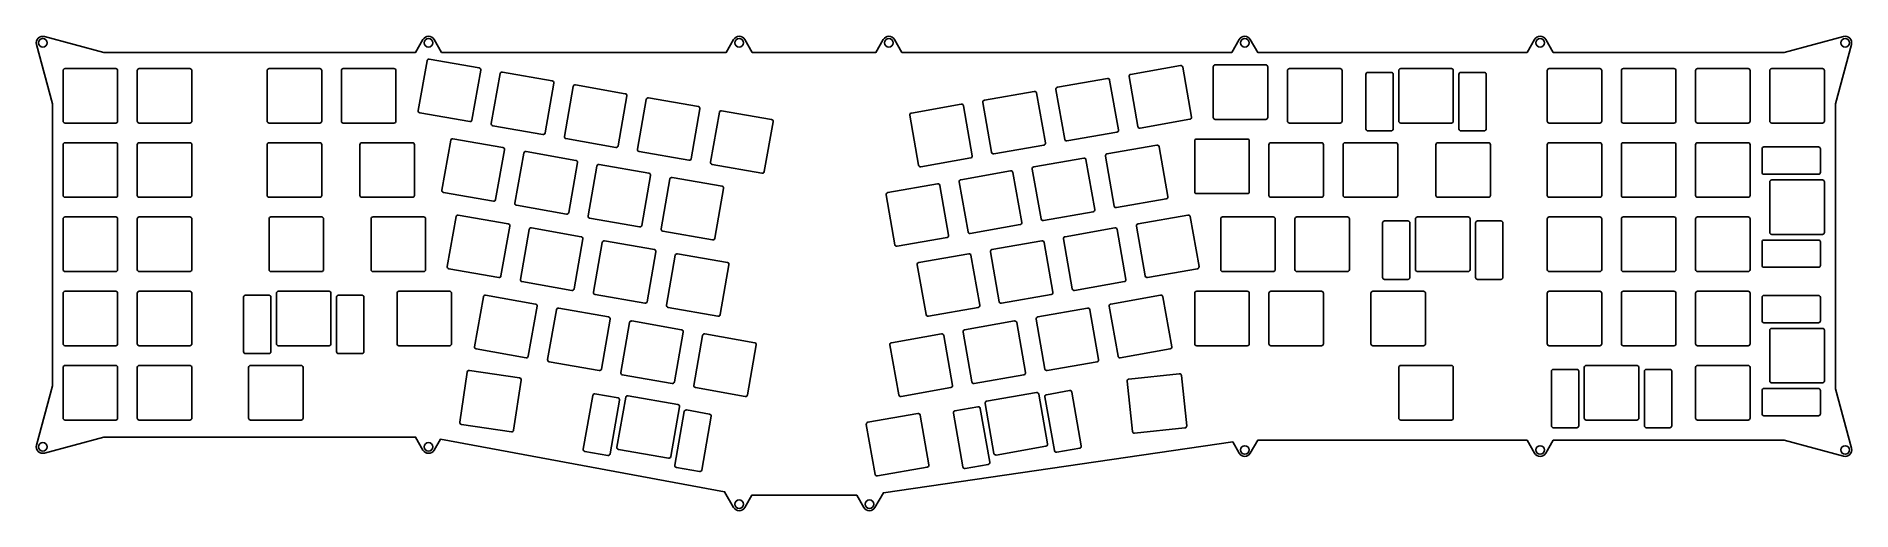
# Model space of a CAD drawing. Header units: millimetres. Extents: x -1 to 508, y -113 to 820.
# Drawn here: x 30.4 to 496.4, y 308.6 to 430.3 of the extents above; entities that cross this region are included whole.
import ezdxf

# ---------------------------------------------------------------- set-up
doc = ezdxf.new("R2010")
doc.units = ezdxf.units.MM
doc.header["$MEASUREMENT"] = 0
doc.layers.get('0').update_dxf_attribs({"linetype": 'CONTINUOUS'})

msp = doc.modelspace()

# ---------------------------------------------------------------- linework, layer by layer
for p, q in [((131.26393, 424.42912), (144.06643, 422.17169)), ((37.25835, 421.51998), (37.25835, 408.51998)), ((37.75835, 422.01998), (50.75835, 422.01998)), ((51.25835, 421.51998), (51.25835, 408.51998)), ((56.30835, 421.51998), (56.30835, 408.51998)), ((56.80835, 422.01998), (69.80835, 422.01998)), ((70.30835, 421.51998), (70.30835, 408.51998)), ((89.64585, 421.51998), (89.64585, 408.51998)), ((90.14585, 422.01998), (103.14585, 422.01998)), ((103.64585, 421.51998), (103.64585, 408.51998)), ((108.69585, 421.51998), (108.69585, 408.51998)), ((109.19585, 422.01998), (122.19585, 422.01998)), ((122.69585, 421.51998), (122.69585, 408.51998)), ((130.6847, 424.02354), (128.42727, 411.22104)), ((144.47201, 421.59247), (142.21458, 408.78996)), ((149.44528, 420.71554), (147.18786, 407.91304)), ((150.02451, 421.12112), (162.82701, 418.8637)), ((292.54689, 417.2097), (305.34939, 419.46712)), ((310.9019, 419.93847), (313.15933, 407.13597)), ((311.30748, 420.51769), (324.10998, 422.77512)), ((324.68921, 422.36954), (326.94663, 409.56704)), ((332.53335, 422.47248), (332.53335, 409.47248)), ((333.03335, 422.97248), (346.03335, 422.97248)), ((346.53335, 422.47248), (346.53335, 409.47248)), ((351.58335, 421.51998), (351.58335, 408.51998)), ((352.08335, 422.01998), (365.08335, 422.01998)), ((365.58335, 421.51998), (365.58335, 408.51998)), ((371.72035, 420.51998), (371.72035, 406.51998)), ((372.22035, 421.01998), (378.22035, 421.01998)), ((378.72035, 420.51998), (378.72035, 406.51998)), ((380.15835, 421.51998), (380.15835, 408.51998)), ((380.65835, 422.01998), (393.65835, 422.01998)), ((394.15835, 421.51998), (394.15835, 408.51998)), ((395.59635, 420.51998), (395.59635, 406.51998)), ((396.09635, 421.01998), (402.09635, 421.01998)), ((402.59635, 420.51998), (402.59635, 406.51998)), ((418.25835, 421.51998), (418.25835, 408.51998)), ((418.75835, 422.01998), (431.75835, 422.01998)), ((432.25835, 421.51998), (432.25835, 408.51998)), ((437.30835, 421.51998), (437.30835, 408.51998)), ((437.80835, 422.01998), (450.80835, 422.01998)), ((451.30835, 421.51998), (451.30835, 408.51998)), ((456.35835, 421.51998), (456.35835, 408.51998)), ((456.85835, 422.01998), (469.85835, 422.01998)), ((470.35835, 421.51998), (470.35835, 408.51998)), ((475.40835, 421.51998), (475.40835, 408.51998)), ((475.90835, 422.01998), (488.90835, 422.01998)), ((489.40835, 421.51998), (489.40835, 408.51998)), ((163.23259, 418.28447), (160.97517, 405.48197)), ((168.20587, 417.40754), (165.94845, 404.60504)), ((168.7851, 417.81312), (181.5876, 415.5557)), ((181.99318, 414.97647), (179.73575, 402.17397)), ((273.7863, 413.9017), (286.5888, 416.15913)), ((287.16803, 415.75355), (289.42546, 402.95104)), ((292.14131, 416.63047), (294.39874, 403.82797)), ((305.92862, 419.06154), (308.18605, 406.25904)), ((128.83285, 410.64181), (141.63535, 408.38438)), ((186.96646, 414.09955), (184.70903, 401.29705)), ((187.54569, 414.50513), (200.34819, 412.2477)), ((200.75377, 411.66847), (198.49634, 398.86597)), ((205.72705, 410.79155), (203.46962, 397.98905)), ((206.30628, 411.19713), (219.10878, 408.9397)), ((255.02572, 410.5937), (267.82822, 412.85113)), ((268.40744, 412.44555), (270.66487, 399.64305)), ((273.38072, 413.32247), (275.63815, 400.51997)), ((37.75835, 408.01998), (50.75835, 408.01998)), ((56.80835, 408.01998), (69.80835, 408.01998)), ((90.14585, 408.01998), (103.14585, 408.01998)), ((109.19585, 408.01998), (122.19585, 408.01998)), ((147.59344, 407.33381), (160.39594, 405.07639)), ((219.51436, 408.36047), (217.25693, 395.55797)), ((254.62014, 410.01447), (256.87756, 397.21197)), ((294.97797, 403.42239), (307.78047, 405.67981)), ((313.73855, 406.73039), (326.54105, 408.98781)), ((333.03335, 408.97248), (346.03335, 408.97248)), ((352.08335, 408.01998), (365.08335, 408.01998)), ((372.22035, 406.01998), (378.22035, 406.01998)), ((380.65835, 408.01998), (393.65835, 408.01998)), ((396.09635, 406.01998), (402.09635, 406.01998)), ((418.75835, 408.01998), (431.75835, 408.01998)), ((437.80835, 408.01998), (450.80835, 408.01998)), ((456.85835, 408.01998), (469.85835, 408.01998)), ((475.90835, 408.01998), (488.90835, 408.01998)), ((37.25835, 402.46998), (37.25835, 389.46998)), ((37.75835, 402.96998), (50.75835, 402.96998)), ((51.25835, 402.46998), (51.25835, 389.46998)), ((56.30835, 402.46998), (56.30835, 389.46998)), ((56.80835, 402.96998), (69.80835, 402.96998)), ((70.30835, 402.46998), (70.30835, 389.46998)), ((89.64585, 402.46998), (89.64585, 389.46998)), ((90.14585, 402.96998), (103.14585, 402.96998)), ((103.64585, 402.46998), (103.64585, 389.46998)), ((113.45835, 402.46998), (113.45835, 389.46998)), ((113.95835, 402.96998), (126.95835, 402.96998)), ((127.45835, 402.46998), (127.45835, 389.46998)), ((136.75699, 403.60895), (134.49957, 390.80645)), ((137.33622, 404.01453), (150.13872, 401.75711)), ((150.5443, 401.17788), (148.28688, 388.37538)), ((166.35403, 404.02582), (179.15653, 401.76839)), ((276.21738, 400.11439), (289.01988, 402.37182)), ((305.23518, 400.10311), (318.03768, 402.36053)), ((318.61691, 401.95495), (320.87434, 389.15245)), ((327.77085, 403.42248), (327.77085, 390.42248)), ((328.27085, 403.92248), (341.27085, 403.92248)), ((341.77085, 403.42248), (341.77085, 390.42248)), ((346.82085, 402.46998), (346.82085, 389.46998)), ((347.32085, 402.96998), (360.32085, 402.96998)), ((360.82085, 402.46998), (360.82085, 389.46998)), ((365.87085, 402.46998), (365.87085, 389.46998)), ((366.37085, 402.96998), (379.37085, 402.96998)), ((379.87085, 402.46998), (379.87085, 389.46998)), ((389.68335, 402.46998), (389.68335, 389.46998)), ((390.18335, 402.96998), (403.18335, 402.96998)), ((403.68335, 402.46998), (403.68335, 389.46998)), ((418.25835, 402.46998), (418.25835, 389.46998)), ((418.75835, 402.96998), (431.75835, 402.96998)), ((432.25835, 402.46998), (432.25835, 389.46998)), ((437.30835, 402.46998), (437.30835, 389.46998)), ((437.80835, 402.96998), (450.80835, 402.96998)), ((451.30835, 402.46998), (451.30835, 389.46998)), ((456.35835, 402.46998), (456.35835, 389.46998)), ((456.85835, 402.96998), (469.85835, 402.96998)), ((470.35835, 402.46998), (470.35835, 389.46998)), ((473.40835, 401.38298), (473.40835, 395.38298)), ((487.90835, 401.88298), (473.90835, 401.88298)), ((488.40835, 401.38298), (488.40835, 395.38298)), ((155.51758, 400.30096), (153.26015, 387.49845)), ((156.09681, 400.70654), (168.89931, 398.44911)), ((169.30489, 397.86988), (167.04746, 385.06738)), ((174.27817, 396.99296), (172.02074, 384.19046)), ((174.8574, 397.39854), (187.6599, 395.14111)), ((185.11461, 400.71782), (197.91711, 398.46039)), ((203.8752, 397.40982), (216.6777, 395.15239)), ((257.45679, 396.80639), (270.25929, 399.06382)), ((286.06902, 396.21588), (288.32644, 383.41338)), ((286.4746, 396.79511), (299.2771, 399.05254)), ((299.85632, 398.64696), (302.11375, 385.84446)), ((304.8296, 399.52388), (307.08703, 386.72138)), ((188.06548, 394.56188), (185.80805, 381.75938)), ((193.03876, 393.68496), (190.78133, 380.88246)), ((193.61798, 394.09054), (206.42049, 391.83311)), ((248.95342, 390.17911), (261.75592, 392.43654)), ((262.33515, 392.03096), (264.59258, 379.22846)), ((267.30843, 392.90788), (269.56585, 380.10538)), ((267.71401, 393.48711), (280.51651, 395.74454)), ((281.09574, 395.33896), (283.35316, 382.53646)), ((487.90835, 394.88298), (473.90835, 394.88298)), ((475.40835, 392.94498), (475.40835, 379.94498)), ((488.90835, 393.44498), (475.90835, 393.44498)), ((489.40835, 392.94498), (489.40835, 379.94498)), ((37.75835, 388.96998), (50.75835, 388.96998)), ((56.80835, 388.96998), (69.80835, 388.96998)), ((90.14585, 388.96998), (103.14585, 388.96998)), ((113.95835, 388.96998), (126.95835, 388.96998)), ((134.90515, 390.22722), (147.70765, 387.9698)), ((153.66573, 386.91923), (166.46824, 384.6618)), ((206.82606, 391.25389), (204.56864, 378.45138)), ((248.54784, 389.59989), (250.80527, 376.79739)), ((307.66626, 386.3158), (320.46876, 388.57323)), ((328.27085, 389.92248), (341.27085, 389.92248)), ((347.32085, 388.96998), (360.32085, 388.96998)), ((366.37085, 388.96998), (379.37085, 388.96998)), ((390.18335, 388.96998), (403.18335, 388.96998)), ((418.75835, 388.96998), (431.75835, 388.96998)), ((437.80835, 388.96998), (450.80835, 388.96998)), ((456.85835, 388.96998), (469.85835, 388.96998)), ((37.25835, 383.41998), (37.25835, 370.41998)), ((37.75835, 383.91998), (50.75835, 383.91998)), ((51.25835, 383.41998), (51.25835, 370.41998)), ((56.30835, 383.41998), (56.30835, 370.41998)), ((56.80835, 383.91998), (69.80835, 383.91998)), ((70.30835, 383.41998), (70.30835, 370.41998)), ((90.1221, 383.41998), (90.1221, 370.41998)), ((90.6221, 383.91998), (103.6221, 383.91998)), ((104.1221, 383.41998), (104.1221, 370.41998)), ((116.31585, 383.41998), (116.31585, 370.41998)), ((116.81585, 383.91998), (129.81585, 383.91998)), ((130.31585, 383.41998), (130.31585, 370.41998)), ((138.13914, 384.02137), (135.88172, 371.21887)), ((138.71837, 384.42695), (151.52087, 382.16952)), ((172.42632, 383.61123), (185.22882, 381.3538)), ((288.90567, 383.0078), (301.70817, 385.26523)), ((313.23333, 382.16952), (326.03583, 384.42695)), ((326.61506, 384.02137), (328.87248, 371.21887)), ((334.43835, 383.41998), (334.43835, 370.41998)), ((334.93835, 383.91998), (347.93835, 383.91998)), ((348.43835, 383.41998), (348.43835, 370.41998)), ((353.48835, 383.41998), (353.48835, 370.41998)), ((353.98835, 383.91998), (366.98835, 383.91998)), ((367.48835, 383.41998), (367.48835, 370.41998)), ((376.0066, 382.41998), (376.0066, 368.41998)), ((376.5066, 382.91998), (382.5066, 382.91998)), ((383.0066, 382.41998), (383.0066, 368.41998)), ((384.4446, 383.41998), (384.4446, 370.41998)), ((384.9446, 383.91998), (397.9446, 383.91998)), ((398.4446, 383.41998), (398.4446, 370.41998)), ((399.8826, 382.41998), (399.8826, 368.41998)), ((400.3826, 382.91998), (406.3826, 382.91998)), ((406.8826, 382.41998), (406.8826, 368.41998)), ((418.25835, 383.41998), (418.25835, 370.41998)), ((418.75835, 383.91998), (431.75835, 383.91998)), ((432.25835, 383.41998), (432.25835, 370.41998)), ((437.30835, 383.41998), (437.30835, 370.41998)), ((437.80835, 383.91998), (450.80835, 383.91998)), ((451.30835, 383.41998), (451.30835, 370.41998)), ((456.35835, 383.41998), (456.35835, 370.41998)), ((456.85835, 383.91998), (469.85835, 383.91998)), ((470.35835, 383.41998), (470.35835, 370.41998)), ((151.92645, 381.59029), (149.66902, 368.78779)), ((156.89973, 380.71337), (154.6423, 367.91087)), ((157.47896, 381.11895), (170.28146, 378.86152)), ((170.68704, 378.28229), (168.42961, 365.47979)), ((176.23955, 377.81095), (189.04205, 375.55352)), ((191.18691, 380.30323), (203.98941, 378.0458)), ((251.38449, 376.39181), (264.187, 378.64923)), ((270.14508, 379.6998), (282.94758, 381.95723)), ((275.71215, 375.55352), (288.51465, 377.81095)), ((294.06716, 378.28229), (296.32459, 365.47979)), ((294.47274, 378.86152), (307.27524, 381.11895)), ((307.85447, 380.71337), (310.1119, 367.91087)), ((312.82775, 381.59029), (315.08517, 368.78779)), ((473.40835, 377.50698), (473.40835, 371.50698)), ((487.90835, 378.00698), (473.90835, 378.00698)), ((488.90835, 379.44498), (475.90835, 379.44498)), ((488.40835, 377.50698), (488.40835, 371.50698)), ((175.66032, 377.40537), (173.40289, 364.60287)), ((189.44763, 374.9743), (187.1902, 362.1718)), ((194.42091, 374.09737), (192.16348, 361.29487)), ((195.00013, 374.50295), (207.80263, 372.24553)), ((256.95156, 372.24553), (269.75407, 374.50295)), ((270.33329, 374.09737), (272.59072, 361.29487)), ((275.30657, 374.9743), (277.564, 362.1718)), ((289.09388, 377.40537), (291.35131, 364.60287)), ((37.75835, 369.91998), (50.75835, 369.91998)), ((56.80835, 369.91998), (69.80835, 369.91998)), ((90.6221, 369.91998), (103.6221, 369.91998)), ((116.81585, 369.91998), (129.81585, 369.91998)), ((136.2873, 370.63964), (149.0898, 368.38221)), ((208.20821, 371.6663), (205.95079, 358.8638)), ((256.54599, 371.6663), (258.80341, 358.8638)), ((315.6644, 368.38221), (328.4669, 370.63964)), ((334.93835, 369.91998), (347.93835, 369.91998)), ((353.98835, 369.91998), (366.98835, 369.91998)), ((384.9446, 369.91998), (397.9446, 369.91998)), ((418.75835, 369.91998), (431.75835, 369.91998)), ((437.80835, 369.91998), (450.80835, 369.91998)), ((456.85835, 369.91998), (469.85835, 369.91998)), ((487.90835, 371.00698), (473.90835, 371.00698)), ((37.25835, 364.36998), (37.25835, 351.36998)), ((37.75835, 364.86998), (50.75835, 364.86998)), ((51.25835, 364.36998), (51.25835, 351.36998)), ((56.30835, 364.36998), (56.30835, 351.36998)), ((56.80835, 364.86998), (69.80835, 364.86998)), ((70.30835, 364.36998), (70.30835, 351.36998)), ((84.0891, 363.86998), (90.0891, 363.86998)), ((92.0271, 364.36998), (92.0271, 351.36998)), ((92.5271, 364.86998), (105.5271, 364.86998)), ((106.0271, 364.36998), (106.0271, 351.36998)), ((107.9651, 363.86998), (113.9651, 363.86998)), ((122.98335, 364.36998), (122.98335, 351.36998)), ((123.48335, 364.86998), (136.48335, 364.86998)), ((136.98335, 364.36998), (136.98335, 351.36998)), ((145.7287, 363.84696), (158.5312, 361.58953)), ((155.04788, 367.33164), (167.85038, 365.07421)), ((173.80847, 364.02364), (186.61097, 361.76622)), ((278.14323, 361.76622), (290.94573, 364.02364)), ((296.90381, 365.07421), (309.70632, 367.33164)), ((306.223, 361.58953), (319.0255, 363.84696)), ((327.77085, 364.36998), (327.77085, 351.36998)), ((328.27085, 364.86998), (341.27085, 364.86998)), ((341.77085, 364.36998), (341.77085, 351.36998)), ((346.82085, 364.36998), (346.82085, 351.36998)), ((347.32085, 364.86998), (360.32085, 364.86998)), ((360.82085, 364.36998), (360.82085, 351.36998)), ((373.0146, 364.36998), (373.0146, 351.36998)), ((373.5146, 364.86998), (386.5146, 364.86998)), ((376.5066, 367.91998), (382.5066, 367.91998)), ((387.0146, 364.36998), (387.0146, 351.36998)), ((400.3826, 367.91998), (406.3826, 367.91998)), ((418.25835, 364.36998), (418.25835, 351.36998)), ((418.75835, 364.86998), (431.75835, 364.86998)), ((432.25835, 364.36998), (432.25835, 351.36998)), ((437.30835, 364.36998), (437.30835, 351.36998)), ((437.80835, 364.86998), (450.80835, 364.86998)), ((451.30835, 364.36998), (451.30835, 351.36998)), ((456.35835, 364.36998), (456.35835, 351.36998)), ((456.85835, 364.86998), (469.85835, 364.86998)), ((470.35835, 364.36998), (470.35835, 351.36998)), ((487.90835, 363.78298), (473.90835, 363.78298)), ((83.5891, 363.36998), (83.5891, 349.36998)), ((90.5891, 363.36998), (90.5891, 349.36998)), ((107.4651, 363.36998), (107.4651, 349.36998)), ((114.4651, 363.36998), (114.4651, 349.36998)), ((145.14947, 363.44138), (142.89204, 350.63888)), ((158.93678, 361.01031), (156.67935, 348.2078)), ((163.91006, 360.13338), (161.65263, 347.33088)), ((164.48928, 360.53896), (177.29178, 358.28154)), ((192.56906, 360.71564), (205.37156, 358.45822)), ((259.38264, 358.45822), (272.18514, 360.71564)), ((287.46241, 358.28154), (300.26492, 360.53896)), ((300.84414, 360.13338), (303.10157, 347.33088)), ((305.81742, 361.01031), (308.07485, 348.2078)), ((319.60473, 363.44138), (321.86216, 350.63888)), ((473.40835, 363.28298), (473.40835, 357.28298)), ((488.40835, 363.28298), (488.40835, 357.28298)), ((177.69736, 357.70231), (175.43994, 344.89981)), ((182.67064, 356.82538), (180.41322, 344.02288)), ((183.24987, 357.23096), (196.05237, 354.97354)), ((196.45795, 354.39431), (194.20053, 341.59181)), ((268.29625, 354.39431), (270.55367, 341.59181)), ((268.70183, 354.97354), (281.50433, 357.23096)), ((282.08356, 356.82538), (284.34098, 344.02288)), ((287.05684, 357.70231), (289.31426, 344.89981)), ((487.90835, 356.78298), (473.90835, 356.78298)), ((475.40835, 354.84498), (475.40835, 341.84498)), ((488.90835, 355.34498), (475.90835, 355.34498)), ((489.40835, 354.84498), (489.40835, 341.84498)), ((37.75835, 350.86998), (50.75835, 350.86998)), ((56.80835, 350.86998), (69.80835, 350.86998)), ((92.5271, 350.86998), (105.5271, 350.86998)), ((123.48335, 350.86998), (136.48335, 350.86998)), ((143.29762, 350.05965), (156.10012, 347.80222)), ((201.43123, 353.51739), (199.1738, 340.71489)), ((202.01046, 353.92297), (214.81296, 351.66554)), ((215.21854, 351.08631), (212.96111, 338.28381)), ((249.53566, 351.08631), (251.79309, 338.28381)), ((249.94124, 351.66554), (262.74374, 353.92297)), ((263.32297, 353.51739), (265.58039, 340.71489)), ((308.65408, 347.80222), (321.45658, 350.05965)), ((328.27085, 350.86998), (341.27085, 350.86998)), ((347.32085, 350.86998), (360.32085, 350.86998)), ((373.5146, 350.86998), (386.5146, 350.86998)), ((418.75835, 350.86998), (431.75835, 350.86998)), ((437.80835, 350.86998), (450.80835, 350.86998)), ((456.85835, 350.86998), (469.85835, 350.86998)), ((37.25835, 345.31998), (37.25835, 332.31998)), ((37.75835, 345.81998), (50.75835, 345.81998)), ((51.25835, 345.31998), (51.25835, 332.31998)), ((56.30835, 345.31998), (56.30835, 332.31998)), ((56.80835, 345.81998), (69.80835, 345.81998)), ((70.30835, 345.31998), (70.30835, 332.31998)), ((84.0891, 348.86998), (90.0891, 348.86998)), ((84.88335, 345.31998), (84.88335, 332.31998)), ((85.38335, 345.81998), (98.38335, 345.81998)), ((98.88335, 345.31998), (98.88335, 332.31998)), ((107.9651, 348.86998), (113.9651, 348.86998)), ((162.05821, 346.75165), (174.86071, 344.49423)), ((289.89349, 344.49423), (302.69599, 346.75165)), ((380.15835, 345.31998), (380.15835, 332.31998)), ((380.65835, 345.81998), (393.65835, 345.81998)), ((394.15835, 345.31998), (394.15835, 332.31998)), ((427.78335, 345.31998), (427.78335, 332.31998)), ((428.28335, 345.81998), (441.28335, 345.81998)), ((441.78335, 345.31998), (441.78335, 332.31998)), ((456.35835, 345.31998), (456.35835, 332.31998)), ((456.85835, 345.81998), (469.85835, 345.81998)), ((470.35835, 345.31998), (470.35835, 332.31998)), ((140.99892, 344.12971), (139.0774, 331.2725)), ((141.56733, 344.55031), (154.42454, 342.62879)), ((154.84514, 342.06038), (152.92362, 329.20317)), ((180.8188, 343.44366), (193.6213, 341.18623)), ((271.1329, 341.18623), (283.9354, 343.44366)), ((310.4366, 341.79522), (311.79547, 328.86644)), ((310.8816, 342.34475), (323.81038, 343.70362)), ((324.35991, 343.25862), (325.71878, 330.32984)), ((419.34535, 344.31998), (419.34535, 330.31998)), ((419.84535, 344.81998), (425.84535, 344.81998)), ((426.34535, 344.31998), (426.34535, 330.31998)), ((443.22135, 344.31998), (443.22135, 330.31998)), ((443.72135, 344.81998), (449.72135, 344.81998)), ((450.22135, 344.31998), (450.22135, 330.31998)), ((488.90835, 341.34498), (475.90835, 341.34498)), ((173.22426, 338.13173), (170.79319, 324.34442)), ((173.80349, 338.53731), (179.71234, 337.49542)), ((180.11792, 336.91619), (177.68684, 323.12889)), ((181.70772, 337.6513), (179.45029, 324.8488)), ((182.28695, 338.05688), (195.08945, 335.79945)), ((199.57938, 340.13566), (212.38189, 337.87823)), ((252.37231, 337.87823), (265.17481, 340.13566)), ((273.94932, 336.04722), (276.20674, 323.24472)), ((274.3549, 336.62645), (287.1574, 338.88388)), ((287.73663, 338.4783), (289.99405, 325.6758)), ((289.32643, 337.74319), (291.7575, 323.95589)), ((289.73201, 338.32242), (295.64086, 339.36431)), ((296.22008, 338.95873), (298.65116, 325.17142)), ((473.40835, 339.40698), (473.40835, 333.40698)), ((487.90835, 339.90698), (473.90835, 339.90698)), ((488.40835, 339.40698), (488.40835, 333.40698)), ((37.75835, 331.81998), (50.75835, 331.81998)), ((56.80835, 331.81998), (69.80835, 331.81998)), ((85.38335, 331.81998), (98.38335, 331.81998)), ((195.49503, 335.22022), (193.2376, 322.41772)), ((196.73753, 333.98571), (194.30646, 320.1984)), ((197.31676, 334.39129), (203.22561, 333.3494)), ((203.63119, 332.77017), (201.20011, 318.98286)), ((243.86894, 331.25095), (256.67144, 333.50838)), ((257.25067, 333.1028), (259.5081, 320.3003)), ((265.81316, 333.59717), (268.24423, 319.80986)), ((266.21874, 334.1764), (272.12759, 335.21829)), ((272.70681, 334.81271), (275.13789, 321.0254)), ((380.65835, 331.81998), (393.65835, 331.81998)), ((428.28335, 331.81998), (441.28335, 331.81998)), ((456.85835, 331.81998), (469.85835, 331.81998)), ((487.90835, 332.90698), (473.90835, 332.90698)), ((139.498, 330.70409), (152.35521, 328.78257)), ((243.46336, 330.67173), (245.72079, 317.86922)), ((312.345, 328.42144), (325.27378, 329.78031)), ((419.84535, 329.81998), (425.84535, 329.81998)), ((443.72135, 329.81998), (449.72135, 329.81998)), ((171.19877, 323.7652), (177.10761, 322.72331)), ((179.85587, 324.26957), (192.65837, 322.01214)), ((276.78597, 322.83914), (289.58847, 325.09657)), ((292.33673, 323.55031), (298.24558, 324.5922)), ((194.71204, 319.61917), (200.62088, 318.57728)), ((246.30002, 317.46364), (259.10252, 319.72107)), ((268.82346, 319.40428), (274.73231, 320.44617))]:
    msp.add_line(p, q)
at = {"linetype": 'Continuous'}
msp.add_lwpolyline([(212.26146, 309.37987), (214.0941, 312.5541), (240.99208, 312.5541), (242.82472, 309.37987, 0.577350269), (245.68261, 309.37987), (247.85395, 313.14074), (337.52476, 326.17984), (339.18509, 323.30405, 0.577350269), (342.04298, 323.30405), (343.96267, 326.62905), (413.09816, 326.62905), (415.01785, 323.30405, 0.577350269), (417.87573, 323.30405), (419.79542, 326.62905), (479.07431, 326.62905), (494.35249, 322.53527, 0.577350269), (496.37332, 324.5561), (492.27954, 339.83429), (492.27954, 412.92651), (496.36348, 428.20734, 0.581379959), (494.35249, 430.22553), (479.07431, 426.13175), (419.79542, 426.13175), (417.87573, 429.45675, 0.577350269), (415.01785, 429.45675), (413.09816, 426.13175), (343.96267, 426.13175), (342.04298, 429.45675, 0.577350269), (339.18509, 429.45675), (337.2654, 426.13175), (252.60234, 426.13175), (250.68264, 429.45677, 0.577338453), (247.82472, 429.45675), (245.90505, 426.13175), (214.18115, 426.13175), (212.26146, 429.45675, 0.577350269), (209.40357, 429.45675), (207.48388, 426.13175), (134.42793, 426.13175), (132.50824, 429.45675, 0.577350269), (129.65036, 429.45675), (127.73067, 426.13175), (47.73668, 426.13175), (32.45586, 430.21569, 0.577903469), (30.4323, 428.214), (34.53144, 412.92651), (34.53144, 340.63239), (30.43767, 325.3542, 0.577350269), (32.45849, 323.33337), (47.73668, 327.42715), (127.73067, 327.42715), (129.65036, 324.10215, 0.577350269), (132.50824, 324.10215), (134.10555, 326.86878), (207.08011, 313.40422), (209.40357, 309.37987, 0.577350269)], format="xyb", close=True, dxfattribs=at)
for centre in [(32.03144, 428.63175), (131.0793, 428.63175), (210.83251, 428.63175), (249.25367, 428.63175), (340.61404, 428.63175), (416.44679, 428.63175), (494.77954, 428.63175), (32.03144, 324.92715), (131.0793, 324.92715), (340.61404, 324.12905), (416.44679, 324.12905), (494.77954, 324.12905), (210.83251, 310.20487), (244.25367, 310.20487)]:
    msp.add_circle(centre, 1.1, dxfattribs=at)
for centre, start, end in [((131.1771, 423.93672), 80, 170), ((37.75835, 421.51998), 90, 180), ((50.75835, 421.51998), 0, 90), ((56.80835, 421.51998), 90, 180), ((69.80835, 421.51998), 0, 90), ((90.14585, 421.51998), 90, 180), ((103.14585, 421.51998), 0, 90), ((109.19585, 421.51998), 90, 180), ((122.19585, 421.51998), 0, 90), ((143.9796, 421.67929), 350, 80), ((149.93769, 420.62872), 80, 170), ((305.43622, 418.97472), 10, 100), ((311.3943, 420.02529), 100, 190), ((324.1968, 422.28272), 10, 100), ((333.03335, 422.47248), 90, 180), ((346.03335, 422.47248), 0, 90), ((352.08335, 421.51998), 90, 180), ((365.08335, 421.51998), 0, 90), ((372.22035, 420.51998), 90, 180), ((378.22035, 420.51998), 0, 90), ((380.65835, 421.51998), 90, 180), ((393.65835, 421.51998), 0, 90), ((396.09635, 420.51998), 90, 180), ((402.09635, 420.51998), 0, 90), ((418.75835, 421.51998), 90, 180), ((431.75835, 421.51998), 0, 90), ((437.80835, 421.51998), 90, 180), ((450.80835, 421.51998), 0, 90), ((456.85835, 421.51998), 90, 180), ((469.85835, 421.51998), 0, 90), ((475.90835, 421.51998), 90, 180), ((488.90835, 421.51998), 0, 90), ((162.74019, 418.37129), 350, 80), ((168.69828, 417.32072), 80, 170), ((181.50078, 415.06329), 350, 80), ((286.67563, 415.66672), 10, 100), ((292.63372, 416.71729), 100, 190), ((128.91967, 411.13421), 170, 260), ((187.45886, 414.01272), 80, 170), ((200.26136, 411.7553), 350, 80), ((206.21945, 410.70472), 80, 170), ((255.11254, 410.1013), 100, 190), ((267.91504, 412.35872), 10, 100), ((273.87313, 413.40929), 100, 190), ((37.75835, 408.51998), 180, 270), ((50.75835, 408.51998), 270, 0), ((56.80835, 408.51998), 180, 270), ((69.80835, 408.51998), 270, 0), ((90.14585, 408.51998), 180, 270), ((103.14585, 408.51998), 270, 0), ((109.19585, 408.51998), 180, 270), ((122.19585, 408.51998), 270, 0), ((141.72218, 408.87679), 260, 350), ((147.68026, 407.82622), 170, 260), ((160.48276, 405.56879), 260, 350), ((219.02195, 408.4473), 350, 80), ((307.69364, 406.17222), 280, 10), ((313.65173, 407.22279), 190, 280), ((326.45423, 409.48022), 280, 10), ((333.03335, 409.47248), 180, 270), ((346.03335, 409.47248), 270, 0), ((352.08335, 408.51998), 180, 270), ((365.08335, 408.51998), 270, 0), ((372.22035, 406.51998), 180, 270), ((378.22035, 406.51998), 270, 0), ((380.65835, 408.51998), 180, 270), ((393.65835, 408.51998), 270, 0), ((396.09635, 406.51998), 180, 270), ((402.09635, 406.51998), 270, 0), ((418.75835, 408.51998), 180, 270), ((431.75835, 408.51998), 270, 0), ((437.80835, 408.51998), 180, 270), ((450.80835, 408.51998), 270, 0), ((456.85835, 408.51998), 180, 270), ((469.85835, 408.51998), 270, 0), ((475.90835, 408.51998), 180, 270), ((488.90835, 408.51998), 270, 0), ((37.75835, 402.46998), 90, 180), ((50.75835, 402.46998), 0, 90), ((56.80835, 402.46998), 90, 180), ((69.80835, 402.46998), 0, 90), ((90.14585, 402.46998), 90, 180), ((103.14585, 402.46998), 0, 90), ((113.95835, 402.46998), 90, 180), ((126.95835, 402.46998), 0, 90), ((137.2494, 403.52213), 80, 170), ((150.0519, 401.2647), 350, 80), ((166.44085, 404.51822), 170, 260), ((179.24335, 402.26079), 260, 350), ((185.20144, 401.21022), 170, 260), ((288.93306, 402.86422), 280, 10), ((294.89114, 403.91479), 190, 280), ((318.12451, 401.86813), 10, 100), ((328.27085, 403.42248), 90, 180), ((341.27085, 403.42248), 0, 90), ((347.32085, 402.46998), 90, 180), ((360.32085, 402.46998), 0, 90), ((366.37085, 402.46998), 90, 180), ((379.37085, 402.46998), 0, 90), ((390.18335, 402.46998), 90, 180), ((403.18335, 402.46998), 0, 90), ((418.75835, 402.46998), 90, 180), ((431.75835, 402.46998), 0, 90), ((437.80835, 402.46998), 90, 180), ((450.80835, 402.46998), 0, 90), ((456.85835, 402.46998), 90, 180), ((469.85835, 402.46998), 0, 90), ((473.90835, 401.38298), 90, 180), ((487.90835, 401.38298), 0, 90), ((156.00998, 400.21413), 80, 170), ((168.81249, 397.9567), 350, 80), ((174.77057, 396.90613), 80, 170), ((198.00394, 398.9528), 260, 350), ((203.96203, 397.90222), 170, 260), ((257.36997, 397.2988), 190, 280), ((270.17247, 399.55622), 280, 10), ((276.13055, 400.60679), 190, 280), ((286.56142, 396.30271), 100, 190), ((299.36392, 398.56013), 10, 100), ((305.32201, 399.6107), 100, 190), ((187.57307, 394.64871), 350, 80), ((193.53116, 393.59814), 80, 170), ((206.33366, 391.34071), 350, 80), ((216.76453, 395.6448), 260, 350), ((261.84274, 391.94414), 10, 100), ((267.80083, 392.99471), 100, 190), ((280.60333, 395.25213), 10, 100), ((473.90835, 395.38298), 180, 270), ((475.90835, 392.94498), 90, 180), ((487.90835, 395.38298), 270, 0), ((488.90835, 392.94498), 0, 90), ((37.75835, 389.46998), 180, 270), ((50.75835, 389.46998), 270, 0), ((56.80835, 389.46998), 180, 270), ((69.80835, 389.46998), 270, 0), ((90.14585, 389.46998), 180, 270), ((103.14585, 389.46998), 270, 0), ((113.95835, 389.46998), 180, 270), ((126.95835, 389.46998), 270, 0), ((134.99197, 390.71963), 170, 260), ((147.79447, 388.4622), 260, 350), ((153.75256, 387.41163), 170, 260), ((249.04024, 389.68671), 100, 190), ((320.38193, 389.06563), 280, 10), ((328.27085, 390.42248), 180, 270), ((341.27085, 390.42248), 270, 0), ((347.32085, 389.46998), 180, 270), ((360.32085, 389.46998), 270, 0), ((366.37085, 389.46998), 180, 270), ((379.37085, 389.46998), 270, 0), ((390.18335, 389.46998), 180, 270), ((403.18335, 389.46998), 270, 0), ((418.75835, 389.46998), 180, 270), ((431.75835, 389.46998), 270, 0), ((437.80835, 389.46998), 180, 270), ((450.80835, 389.46998), 270, 0), ((456.85835, 389.46998), 180, 270), ((469.85835, 389.46998), 270, 0), ((37.75835, 383.41998), 90, 180), ((50.75835, 383.41998), 0, 90), ((56.80835, 383.41998), 90, 180), ((69.80835, 383.41998), 0, 90), ((90.6221, 383.41998), 90, 180), ((103.6221, 383.41998), 0, 90), ((116.81585, 383.41998), 90, 180), ((129.81585, 383.41998), 0, 90), ((138.63155, 383.93454), 80, 170), ((151.43405, 381.67712), 350, 80), ((166.55506, 385.1542), 260, 350), ((172.51315, 384.10363), 170, 260), ((282.86076, 382.44963), 280, 10), ((288.81885, 383.50021), 190, 280), ((301.62135, 385.75763), 280, 10), ((307.57943, 386.8082), 190, 280), ((313.32015, 381.67712), 100, 190), ((326.12265, 383.93454), 10, 100), ((334.93835, 383.41998), 90, 180), ((347.93835, 383.41998), 0, 90), ((353.98835, 383.41998), 90, 180), ((366.98835, 383.41998), 0, 90), ((376.5066, 382.41998), 90, 180), ((382.5066, 382.41998), 0, 90), ((384.9446, 383.41998), 90, 180), ((397.9446, 383.41998), 0, 90), ((400.3826, 382.41998), 90, 180), ((406.3826, 382.41998), 0, 90), ((418.75835, 383.41998), 90, 180), ((431.75835, 383.41998), 0, 90), ((437.80835, 383.41998), 90, 180), ((450.80835, 383.41998), 0, 90), ((456.85835, 383.41998), 90, 180), ((469.85835, 383.41998), 0, 90), ((157.39213, 380.62654), 80, 170), ((170.19463, 378.36912), 350, 80), ((176.15272, 377.31855), 80, 170), ((185.31565, 381.84621), 260, 350), ((191.27373, 380.79563), 170, 260), ((204.07623, 378.53821), 260, 350), ((264.10017, 379.14164), 280, 10), ((270.05826, 380.19221), 190, 280), ((288.60148, 377.31855), 10, 100), ((294.55956, 378.36912), 100, 190), ((307.36207, 380.62654), 10, 100), ((473.90835, 377.50698), 90, 180), ((475.90835, 379.94498), 180, 270), ((487.90835, 377.50698), 0, 90), ((488.90835, 379.94498), 270, 0), ((188.95522, 375.06112), 350, 80), ((194.91331, 374.01055), 80, 170), ((251.29767, 376.88421), 190, 280), ((269.84089, 374.01055), 10, 100), ((275.79898, 375.06112), 100, 190), ((37.75835, 370.41998), 180, 270), ((50.75835, 370.41998), 270, 0), ((56.80835, 370.41998), 180, 270), ((69.80835, 370.41998), 270, 0), ((90.6221, 370.41998), 180, 270), ((103.6221, 370.41998), 270, 0), ((116.81585, 370.41998), 180, 270), ((129.81585, 370.41998), 270, 0), ((136.37412, 371.13204), 170, 260), ((149.17662, 368.87461), 260, 350), ((207.71581, 371.75312), 350, 80), ((257.03839, 371.75312), 100, 190), ((315.57758, 368.87461), 190, 280), ((328.38008, 371.13204), 280, 10), ((334.93835, 370.41998), 180, 270), ((347.93835, 370.41998), 270, 0), ((353.98835, 370.41998), 180, 270), ((366.98835, 370.41998), 270, 0), ((376.5066, 368.41998), 180, 270), ((382.5066, 368.41998), 270, 0), ((384.9446, 370.41998), 180, 270), ((397.9446, 370.41998), 270, 0), ((400.3826, 368.41998), 180, 270), ((406.3826, 368.41998), 270, 0), ((418.75835, 370.41998), 180, 270), ((431.75835, 370.41998), 270, 0), ((437.80835, 370.41998), 180, 270), ((450.80835, 370.41998), 270, 0), ((456.85835, 370.41998), 180, 270), ((469.85835, 370.41998), 270, 0), ((473.90835, 371.50698), 180, 270), ((487.90835, 371.50698), 270, 0), ((37.75835, 364.36998), 90, 180), ((50.75835, 364.36998), 0, 90), ((56.80835, 364.36998), 90, 180), ((69.80835, 364.36998), 0, 90), ((84.0891, 363.36998), 90, 180), ((90.0891, 363.36998), 0, 90), ((92.5271, 364.36998), 90, 180), ((105.5271, 364.36998), 0, 90), ((107.9651, 363.36998), 90, 180), ((113.9651, 363.36998), 0, 90), ((123.48335, 364.36998), 90, 180), ((136.48335, 364.36998), 0, 90), ((145.64187, 363.35456), 80, 170), ((155.13471, 367.82404), 170, 260), ((167.93721, 365.56662), 260, 350), ((173.8953, 364.51605), 170, 260), ((290.8589, 364.51605), 280, 10), ((296.81699, 365.56662), 190, 280), ((309.61949, 367.82404), 280, 10), ((319.11233, 363.35456), 10, 100), ((328.27085, 364.36998), 90, 180), ((341.27085, 364.36998), 0, 90), ((347.32085, 364.36998), 90, 180), ((360.32085, 364.36998), 0, 90), ((373.5146, 364.36998), 90, 180), ((386.5146, 364.36998), 0, 90), ((418.75835, 364.36998), 90, 180), ((431.75835, 364.36998), 0, 90), ((437.80835, 364.36998), 90, 180), ((450.80835, 364.36998), 0, 90), ((456.85835, 364.36998), 90, 180), ((469.85835, 364.36998), 0, 90), ((473.90835, 363.28298), 90, 180), ((487.90835, 363.28298), 0, 90), ((158.44437, 361.09713), 350, 80), ((164.40246, 360.04656), 80, 170), ((186.6978, 362.25862), 260, 350), ((192.65588, 361.20805), 170, 260), ((205.45838, 358.95062), 260, 350), ((259.29582, 358.95062), 190, 280), ((272.09832, 361.20805), 280, 10), ((278.0564, 362.25862), 190, 280), ((300.35174, 360.04656), 10, 100), ((306.30983, 361.09713), 100, 190), ((177.20496, 357.78913), 350, 80), ((183.16305, 356.73856), 80, 170), ((195.96555, 354.48113), 350, 80), ((268.78865, 354.48113), 100, 190), ((281.59115, 356.73856), 10, 100), ((287.54924, 357.78913), 100, 190), ((473.90835, 357.28298), 180, 270), ((475.90835, 354.84498), 90, 180), ((487.90835, 357.28298), 270, 0), ((488.90835, 354.84498), 0, 90), ((37.75835, 351.36998), 180, 270), ((50.75835, 351.36998), 270, 0), ((56.80835, 351.36998), 180, 270), ((69.80835, 351.36998), 270, 0), ((92.5271, 351.36998), 180, 270), ((105.5271, 351.36998), 270, 0), ((123.48335, 351.36998), 180, 270), ((136.48335, 351.36998), 270, 0), ((143.38445, 350.55205), 170, 260), ((201.92363, 353.43056), 80, 170), ((214.72614, 351.17314), 350, 80), ((250.02806, 351.17314), 100, 190), ((262.83056, 353.43056), 10, 100), ((321.36975, 350.55205), 280, 10), ((328.27085, 351.36998), 180, 270), ((341.27085, 351.36998), 270, 0), ((347.32085, 351.36998), 180, 270), ((360.32085, 351.36998), 270, 0), ((373.5146, 351.36998), 180, 270), ((386.5146, 351.36998), 270, 0), ((418.75835, 351.36998), 180, 270), ((431.75835, 351.36998), 270, 0), ((437.80835, 351.36998), 180, 270), ((450.80835, 351.36998), 270, 0), ((456.85835, 351.36998), 180, 270), ((469.85835, 351.36998), 270, 0), ((37.75835, 345.31998), 90, 180), ((50.75835, 345.31998), 0, 90), ((56.80835, 345.31998), 90, 180), ((69.80835, 345.31998), 0, 90), ((84.0891, 349.36998), 180, 270), ((85.38335, 345.31998), 90, 180), ((90.0891, 349.36998), 270, 0), ((98.38335, 345.31998), 0, 90), ((107.9651, 349.36998), 180, 270), ((113.9651, 349.36998), 270, 0), ((156.18695, 348.29463), 260, 350), ((162.14503, 347.24406), 170, 260), ((174.94753, 344.98663), 260, 350), ((289.80667, 344.98663), 190, 280), ((302.60917, 347.24406), 280, 10), ((308.56725, 348.29463), 190, 280), ((380.65835, 345.31998), 90, 180), ((393.65835, 345.31998), 0, 90), ((428.28335, 345.31998), 90, 180), ((441.28335, 345.31998), 0, 90), ((456.85835, 345.31998), 90, 180), ((469.85835, 345.31998), 0, 90), ((141.49343, 344.05581), 81.5, 171.5), ((154.35063, 342.13428), 351.5, 81.5), ((180.90562, 343.93606), 170, 260), ((193.70812, 341.67863), 260, 350), ((199.66621, 340.62806), 170, 260), ((265.08799, 340.62806), 280, 10), ((271.04608, 341.67863), 190, 280), ((283.84858, 343.93606), 280, 10), ((310.93386, 341.84749), 96, 186), ((323.86265, 343.20636), 6, 96), ((419.84535, 344.31998), 90, 180), ((425.84535, 344.31998), 0, 90), ((443.72135, 344.31998), 90, 180), ((449.72135, 344.31998), 0, 90), ((475.90835, 341.84498), 180, 270), ((488.90835, 341.84498), 270, 0), ((173.71667, 338.04491), 80, 170), ((179.62551, 337.00302), 350, 80), ((182.20012, 337.56447), 80, 170), ((195.00262, 335.30705), 350, 80), ((212.46871, 338.37064), 260, 350), ((252.28549, 338.37064), 190, 280), ((274.44172, 336.13405), 100, 190), ((287.24422, 338.39147), 10, 100), ((289.81883, 337.83002), 100, 190), ((295.72768, 338.87191), 10, 100), ((473.90835, 339.40698), 90, 180), ((487.90835, 339.40698), 0, 90), ((37.75835, 332.31998), 180, 270), ((50.75835, 332.31998), 270, 0), ((56.80835, 332.31998), 180, 270), ((69.80835, 332.31998), 270, 0), ((85.38335, 332.31998), 180, 270), ((98.38335, 332.31998), 270, 0), ((139.5719, 331.1986), 171.5, 261.5), ((197.22994, 333.89888), 80, 170), ((203.13878, 332.857), 350, 80), ((243.95577, 330.75855), 100, 190), ((256.75827, 333.01598), 10, 100), ((266.30556, 333.68399), 100, 190), ((272.21441, 334.72588), 10, 100), ((380.65835, 332.31998), 180, 270), ((393.65835, 332.31998), 270, 0), ((428.28335, 332.31998), 180, 270), ((441.28335, 332.31998), 270, 0), ((456.85835, 332.31998), 180, 270), ((469.85835, 332.31998), 270, 0), ((473.90835, 333.40698), 180, 270), ((487.90835, 333.40698), 270, 0), ((152.42911, 329.27708), 261.5, 351.5), ((312.29273, 328.9187), 186, 276), ((325.22152, 330.27757), 276, 6), ((419.84535, 330.31998), 180, 270), ((425.84535, 330.31998), 270, 0), ((443.72135, 330.31998), 180, 270), ((449.72135, 330.31998), 270, 0), ((171.28559, 324.2576), 170, 260), ((177.19444, 323.21571), 260, 350), ((179.9427, 324.76197), 170, 260), ((192.7452, 322.50455), 260, 350), ((276.69915, 323.33154), 190, 280), ((289.50165, 325.58897), 280, 10), ((292.24991, 324.04271), 190, 280), ((298.15875, 325.0846), 280, 10), ((194.79886, 320.11158), 170, 260), ((200.70771, 319.06969), 260, 350), ((246.21319, 317.95605), 190, 280), ((259.01569, 320.21347), 280, 10), ((268.73664, 319.89669), 190, 280), ((274.64548, 320.93858), 280, 10)]:
    msp.add_arc(centre, 0.5, start, end)

doc.saveas('drawing.dxf')
